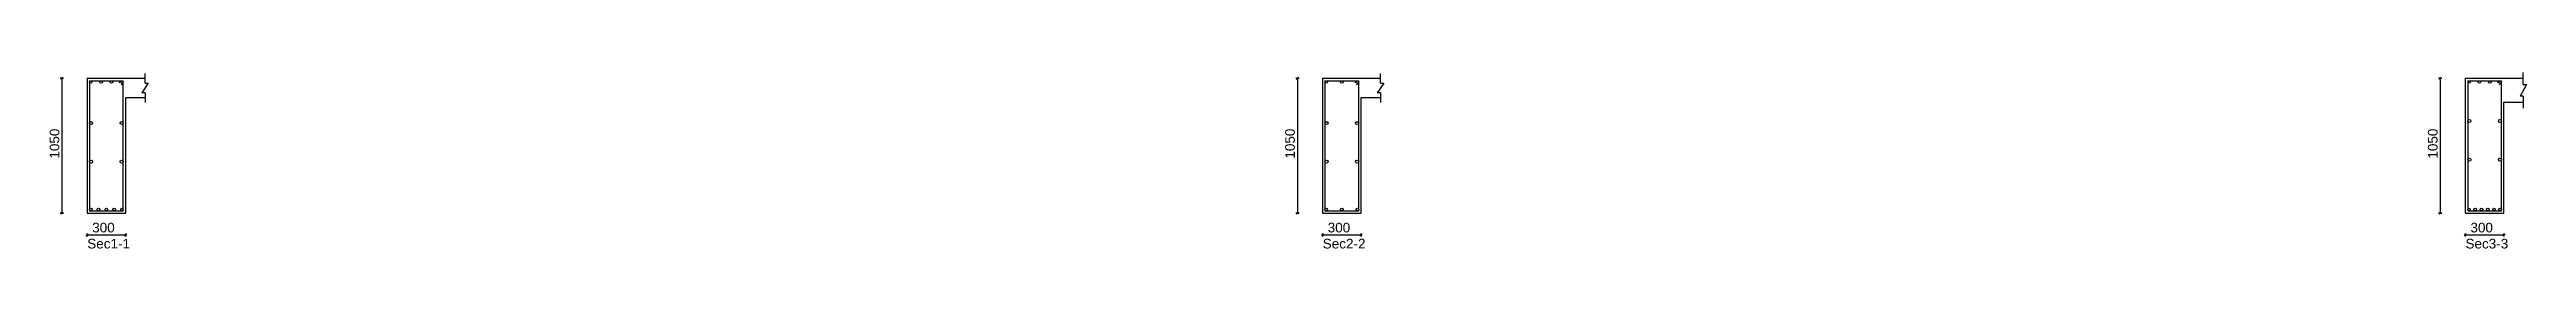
# Model space of a CAD drawing. Extents: x 0 to 98, y 3 to 248.
# Drawn here: x 5.77 to 25, y 208.29 to 209.66 of the extents above; entities that cross this region are included whole.
import ezdxf

# ---------------------------------------------------------------- set-up
doc = ezdxf.new("R2010")
doc.units = 0
for name, color, linetype in [('Beam_Cross_Label', 4, 'CONTINUOUS'), ('Beam_CrossSection', 2, 'CONTINUOUS'), ('dim_all', 7, 'CONTINUOUS'), ('main_botbars', 4, 'CONTINUOUS'), ('main_topbars', 4, 'CONTINUOUS'), ('Sidefacebar', 140, 'CONTINUOUS'), ('Stirrup_bar', 1, 'CONTINUOUS')]:
    doc.layers.add(name, color=color, linetype=linetype)
doc.styles.add('STRUDS_Arial', font='ARIAL.TTF', dxfattribs={"height": 0.04})

msp = doc.modelspace()

# ---------------------------------------------------------------- texts
at = {"layer": 'Beam_Cross_Label', "style": 'STRUDS_Arial'}
for s, p in [('Sec1-1', (6.0615, 208.293)), ('Sec2-2', (15.6515, 208.293)), ('Sec3-3', (24.5215, 208.293))]:
    msp.add_text(s, height=0.075, dxfattribs=at).set_placement(p)
at = {"layer": 'dim_all', "style": 'STRUDS_Arial'}
for p in [(5.845, 208.993), (15.435, 208.993), (24.305, 208.993)]:
    msp.add_text('1050', height=0.075, rotation=90, dxfattribs=at).set_placement(p)
for p in [(6.1, 208.418), (15.69, 208.418), (24.56, 208.418)]:
    msp.add_text('300', height=0.075, dxfattribs=at).set_placement(p)

# ---------------------------------------------------------------- linework, layer by layer
at = {"layer": 'Beam_CrossSection'}
for p, q in [((6.06, 209.618), (6.36, 209.618)), ((6.06, 209.618), (6.06, 208.568)), ((6.06, 209.618), (6.06, 209.618)), ((6.36, 209.618), (6.36, 209.618)), ((6.36, 209.618), (6.51, 209.618)), ((6.535, 209.58), (6.485, 209.505)), ((6.51, 209.58), (6.51, 209.655)), ((6.51, 209.58), (6.535, 209.58)), ((15.65, 209.618), (15.95, 209.618)), ((15.65, 209.618), (15.65, 208.568)), ((15.65, 209.618), (15.65, 209.618)), ((15.95, 209.618), (15.95, 209.618)), ((15.95, 209.618), (16.1, 209.618)), ((16.125, 209.58), (16.075, 209.505)), ((16.1, 209.58), (16.1, 209.655)), ((16.1, 209.58), (16.125, 209.58)), ((24.52, 209.618), (24.82, 209.618)), ((24.52, 209.618), (24.52, 208.568)), ((24.52, 209.618), (24.52, 209.618)), ((24.82, 209.618), (24.82, 209.618)), ((24.82, 209.618), (24.97, 209.618)), ((24.995, 209.571), (24.945, 209.479)), ((24.97, 209.571), (24.97, 209.664)), ((24.97, 209.571), (24.995, 209.571)), ((6.36, 208.568), (6.36, 209.468)), ((6.36, 209.468), (6.51, 209.468)), ((6.51, 209.505), (6.485, 209.505)), ((6.51, 209.505), (6.51, 209.43)), ((15.95, 208.568), (15.95, 209.468)), ((15.95, 209.468), (16.1, 209.468)), ((16.1, 209.505), (16.075, 209.505)), ((16.1, 209.505), (16.1, 209.43)), ((24.82, 208.568), (24.82, 209.433)), ((24.82, 209.433), (24.97, 209.433)), ((24.97, 209.479), (24.945, 209.479)), ((24.97, 209.479), (24.97, 209.386)), ((6.06, 208.568), (6.36, 208.568)), ((15.65, 208.568), (15.95, 208.568)), ((24.52, 208.568), (24.82, 208.568))]:
    msp.add_line(p, q, dxfattribs=at)
at = {"layer": 'dim_all'}
for p, q in [((5.865, 209.618), (5.8525, 209.618)), ((5.865, 209.618), (5.8562, 209.609)), ((5.865, 209.618), (5.8738, 209.626)), ((5.865, 209.618), (5.8775, 209.618)), ((5.865, 209.618), (5.865, 208.568)), ((15.455, 209.618), (15.4425, 209.618)), ((15.455, 209.618), (15.4462, 209.609)), ((15.455, 209.618), (15.4638, 209.626)), ((15.455, 209.618), (15.4675, 209.618)), ((15.455, 209.618), (15.455, 208.568)), ((24.325, 209.618), (24.3125, 209.618)), ((24.325, 209.618), (24.3162, 209.609)), ((24.325, 209.618), (24.3338, 209.626)), ((24.325, 209.618), (24.3375, 209.618)), ((24.325, 209.618), (24.325, 208.568)), ((5.865, 208.568), (5.8525, 208.568)), ((5.865, 208.568), (5.8562, 208.559)), ((5.865, 208.568), (5.8738, 208.576)), ((5.865, 208.568), (5.8775, 208.568)), ((15.455, 208.568), (15.4425, 208.568)), ((15.455, 208.568), (15.4462, 208.559)), ((15.455, 208.568), (15.4638, 208.576)), ((15.455, 208.568), (15.4675, 208.568)), ((24.325, 208.568), (24.3125, 208.568)), ((24.325, 208.568), (24.3162, 208.559)), ((24.325, 208.568), (24.3338, 208.576)), ((24.325, 208.568), (24.3375, 208.568)), ((6.06, 208.398), (6.0512, 208.389)), ((6.06, 208.398), (6.06, 208.41)), ((6.06, 208.398), (6.0688, 208.406)), ((6.06, 208.398), (6.06, 208.385)), ((6.06, 208.398), (6.36, 208.398)), ((6.36, 208.398), (6.3512, 208.389)), ((6.36, 208.398), (6.36, 208.41)), ((6.36, 208.398), (6.3688, 208.406)), ((6.36, 208.398), (6.36, 208.385)), ((15.65, 208.398), (15.6412, 208.389)), ((15.65, 208.398), (15.65, 208.41)), ((15.65, 208.398), (15.6588, 208.406)), ((15.65, 208.398), (15.65, 208.385)), ((15.65, 208.398), (15.95, 208.398)), ((15.95, 208.398), (15.9412, 208.389)), ((15.95, 208.398), (15.95, 208.41)), ((15.95, 208.398), (15.9588, 208.406)), ((15.95, 208.398), (15.95, 208.385)), ((24.52, 208.398), (24.5112, 208.389)), ((24.52, 208.398), (24.52, 208.41)), ((24.52, 208.398), (24.5288, 208.406)), ((24.52, 208.398), (24.52, 208.385)), ((24.52, 208.398), (24.82, 208.398)), ((24.82, 208.398), (24.8112, 208.389)), ((24.82, 208.398), (24.82, 208.41)), ((24.82, 208.398), (24.8288, 208.406)), ((24.82, 208.398), (24.82, 208.385))]:
    msp.add_line(p, q, dxfattribs=at)
at = {"layer": 'main_botbars'}
for centre in [(6.0888, 208.596), (6.1494, 208.596), (6.21, 208.596), (6.2706, 208.596), (6.3312, 208.596), (15.6788, 208.596), (15.8, 208.596), (15.9213, 208.596), (24.5488, 208.596), (24.5973, 208.596), (24.6458, 208.596), (24.6943, 208.596), (24.7428, 208.596), (24.7913, 208.596)]:
    msp.add_circle(centre, 0.01, dxfattribs=at)
at = {"layer": 'main_topbars'}
for centre in [(6.0888, 209.589), (6.1696, 209.589), (6.2504, 209.589), (6.3312, 209.589), (15.6788, 209.589), (15.8, 209.589), (15.9213, 209.589), (24.5488, 209.589), (24.6296, 209.589), (24.7104, 209.589), (24.7913, 209.589)]:
    msp.add_circle(centre, 0.01, dxfattribs=at)
at = {"layer": 'Sidefacebar'}
for centre in [(6.091, 209.269), (6.329, 209.269), (15.681, 209.269), (15.919, 209.269), (24.551, 209.285), (24.789, 209.285), (24.551, 208.985), (24.789, 208.985), (6.091, 208.969), (6.329, 208.969), (15.681, 208.969), (15.919, 208.969)]:
    msp.add_circle(centre, 0.012, dxfattribs=at)
at = {"layer": 'Stirrup_bar'}
for p, q in [((6.0788, 209.599), (6.0788, 208.586)), ((6.0788, 209.599), (6.3412, 209.599)), ((6.3242, 209.596), (6.31, 209.582)), ((6.3383, 209.582), (6.3242, 209.568)), ((6.3412, 208.586), (6.3412, 209.599)), ((15.6688, 209.599), (15.6688, 208.586)), ((15.6688, 209.599), (15.9313, 209.599)), ((15.9142, 209.596), (15.9, 209.582)), ((15.9283, 209.582), (15.9142, 209.568)), ((15.9313, 208.586), (15.9313, 209.599)), ((24.5388, 209.599), (24.5388, 208.586)), ((24.5388, 209.599), (24.8013, 209.599)), ((24.7842, 209.596), (24.77, 209.582)), ((24.7983, 209.582), (24.7842, 209.568)), ((24.8013, 208.586), (24.8013, 209.599)), ((6.0788, 208.586), (6.3412, 208.586)), ((15.6688, 208.586), (15.9313, 208.586)), ((24.5388, 208.586), (24.8013, 208.586))]:
    msp.add_line(p, q, dxfattribs=at)

msp.set_redraw_order([(e.dxf.handle, doc.entitydb.next_handle()) for e in msp.query("TEXT MTEXT ATTDEF DIMENSION ARC_DIMENSION")])  # texts and dimensions are drawn at this point

doc.saveas('drawing.dxf')
